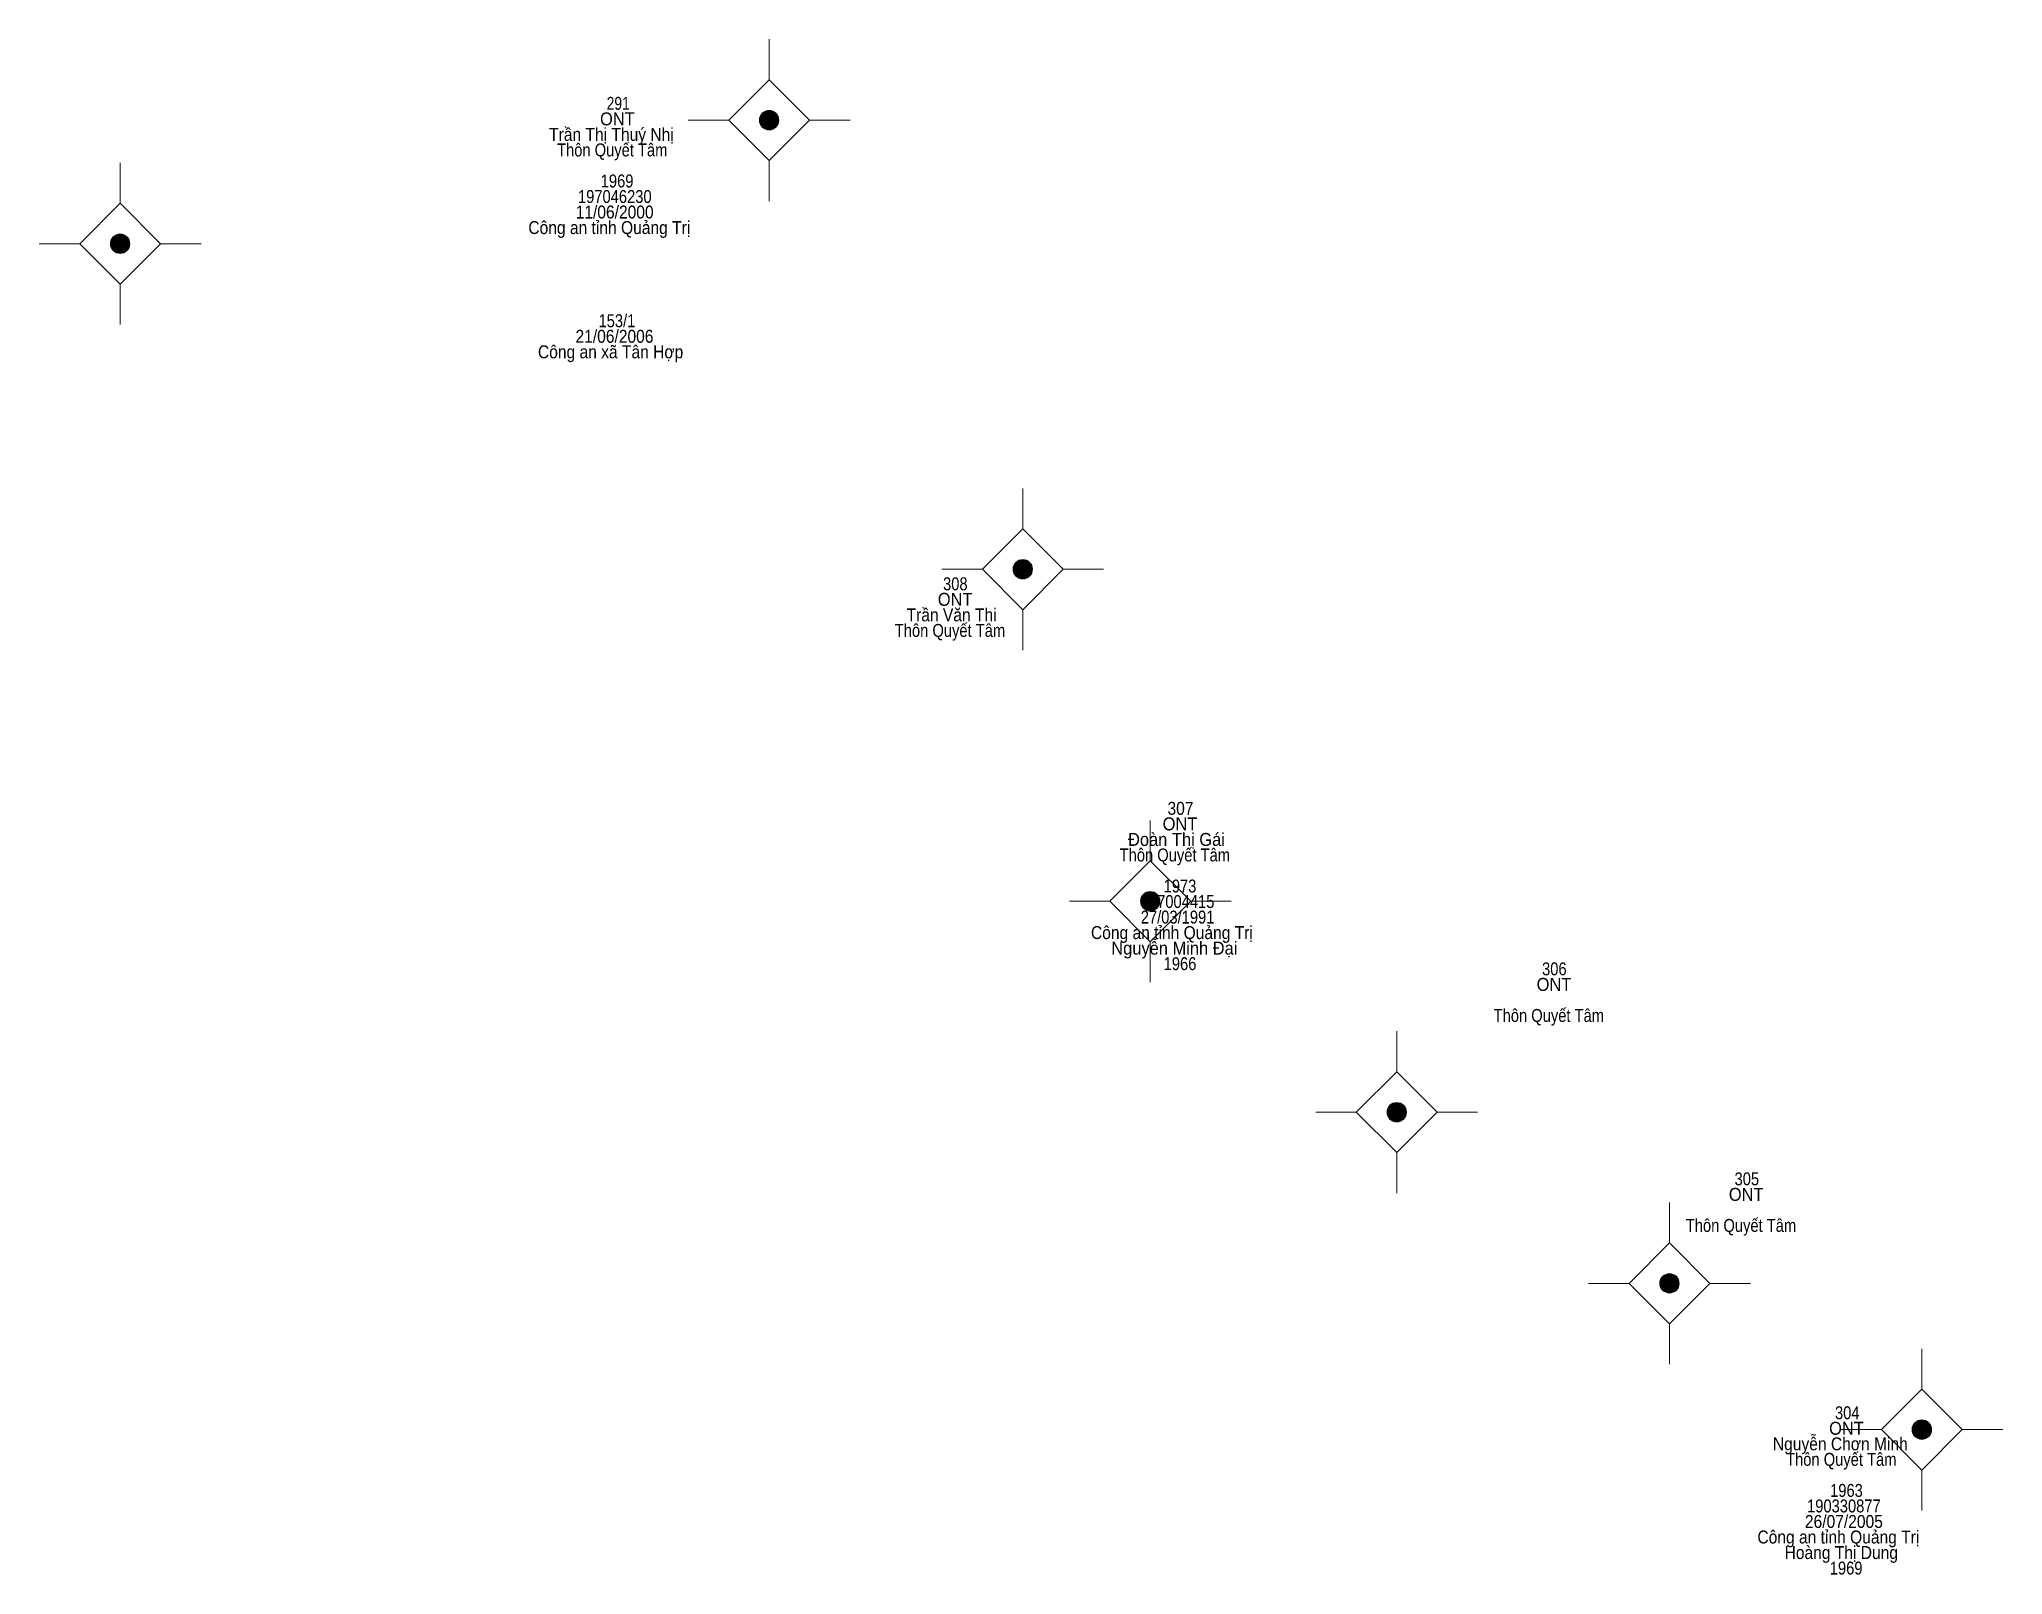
# Model space of a CAD drawing. Header units: metres. Extents: x 548344 to 551009, y 1840956 to 1844853.
# Drawn here: x 550948.4 to 551009.1, y 1840955.7 to 1841003.2 of the extents above; entities that cross this region are included whole.
import ezdxf
from ezdxf.enums import TextEntityAlignment as Align

# ---------------------------------------------------------------- set-up
doc = ezdxf.new("R2010")
doc.units = ezdxf.units.M
doc.header["$LTSCALE"] = 0.16
doc.layers.add('11', color=7, linetype='Continuous', lineweight=13)
doc.layers.add('15', color=7, linetype='Continuous')

msp = doc.modelspace()

# ---------------------------------------------------------------- texts
at = {"layer": '15'}
for s, width, p in [('291', 0.8, (550966.285, 1841001.01)), ('ONT', 0.95, (550966.26, 1841000.53)), ('Trần Thị Thuý Nhị', 0.9, (550966.075, 1841000.05)), ('Thôn Quyết Tâm', 0.85, (550966.1, 1840999.57)), ('1969', 0.85, (550966.25, 1840998.61)), ('197046230', 0.85, (550966.18, 1840998.13)), ('11/06/2000', 0.9, (550966.175, 1840997.65)), ('Công an tỉnh Quảng Trị', 0.9, (550966.01, 1840997.17)), ('21/06/2006', 0.9, (550966.17, 1840993.81)), ('153/1', 0.85, (550966.245, 1840994.29)), ('Công an xã Tân Hợp', 0.9, (550966.05, 1840993.33)), ('308', 0.85, (550976.705, 1840986.16)), ('Trần Văn Thi', 0.9, (550976.59, 1840985.2)), ('ONT', 0.95, (550976.7, 1840985.68)), ('Thôn Quyết Tâm', 0.85, (550976.54, 1840984.72)), ('307', 0.9, (550983.665, 1840979.22)), ('ONT', 0.95, (550983.65, 1840978.74)), ('Đoàn Thị Gái', 0.95, (550983.54, 1840978.26)), ('Thôn Quyết Tâm', 0.85, (550983.49, 1840977.78)), ('1973', 0.85, (550983.65, 1840976.82)), ('197004415', 0.85, (550983.575, 1840976.34)), ('27/03/1991', 0.85, (550983.575, 1840975.86)), ('Công an tỉnh Quảng Trị', 0.9, (550983.4, 1840975.38)), ('Nguyễn Minh Đại', 0.95, (550983.475, 1840974.9)), ('1966', 0.85, (550983.65, 1840974.42)), ('ONT', 0.95, (550995.21, 1840973.78)), ('306', 0.85, (550995.22, 1840974.26)), ('Thôn Quyết Tâm', 0.85, (550995.05, 1840972.82)), ('305', 0.85, (551001.17, 1840967.77)), ('ONT', 0.95, (551001.15, 1840967.29)), ('Thôn Quyết Tâm', 0.85, (551000.99, 1840966.33)), ('304', 0.85, (551004.275, 1840960.54)), ('ONT', 0.95, (551004.25, 1840960.06)), ('Nguyễn Chơn Minh', 0.9, (551004.06, 1840959.58)), ('Thôn Quyết Tâm', 0.85, (551004.09, 1840959.1)), ('1963', 0.85, (551004.25, 1840958.14)), ('190330877', 0.85, (551004.17, 1840957.66)), ('Công an tỉnh Quảng Trị', 0.9, (551004, 1840956.7)), ('26/07/2005', 0.9, (551004.17, 1840957.18)), ('Hoàng Thị Dung', 0.9, (551004.09, 1840956.22)), ('1969', 0.85, (551004.24, 1840955.74))]:
    msp.add_text(s, height=0.4, dxfattribs=dict(at, width=width)).set_placement(p, align=Align.CENTER)

# ---------------------------------------------------------------- hatches: boundary and pattern name
at = {"layer": '11'}
for points in [[(550971.2495, 1841000.69, 1), (550970.6495, 1841000.69, 1)], [(550951.1895, 1840996.87, 1), (550950.5895, 1840996.87, 1)], [(550979.0895, 1840986.81, 1), (550978.4895, 1840986.81, 1)], [(550983.0295, 1840976.55, 1), (550982.4295, 1840976.55, 1)], [(550990.6495, 1840970.03, 1), (550990.0495, 1840970.03, 1)], [(550999.0795, 1840964.74, 1), (550998.4795, 1840964.74, 1)], [(551006.8795, 1840960.22, 1), (551006.2795, 1840960.22, 1)]]:
    msp.add_hatch(color=256, dxfattribs=at).paths.add_polyline_path(points)

# ---------------------------------------------------------------- linework, layer by layer
for p, q in [((550970.95, 1841003.19), (550970.95, 1841001.94)), ((550969.7, 1841000.69), (550968.45, 1841000.69)), ((550973.45, 1841000.69), (550972.2, 1841000.69)), ((550950.89, 1840999.37), (550950.89, 1840998.12)), ((550970.95, 1840999.44), (550970.95, 1840998.19)), ((550949.64, 1840996.87), (550948.39, 1840996.87)), ((550953.39, 1840996.87), (550952.14, 1840996.87)), ((550950.89, 1840995.62), (550950.89, 1840994.37)), ((550978.79, 1840989.31), (550978.79, 1840988.06)), ((550977.54, 1840986.81), (550976.29, 1840986.81)), ((550981.29, 1840986.81), (550980.04, 1840986.81)), ((550978.79, 1840985.56), (550978.79, 1840984.31)), ((550982.73, 1840979.05), (550982.73, 1840977.8)), ((550981.48, 1840976.55), (550980.23, 1840976.55)), ((550985.23, 1840976.55), (550983.98, 1840976.55)), ((550982.73, 1840975.3), (550982.73, 1840974.05)), ((550990.35, 1840972.53), (550990.35, 1840971.28)), ((550989.1, 1840970.03), (550987.85, 1840970.03)), ((550992.85, 1840970.03), (550991.6, 1840970.03)), ((550990.35, 1840968.78), (550990.35, 1840967.53)), ((550998.78, 1840967.24), (550998.78, 1840965.99)), ((550997.53, 1840964.74), (550996.28, 1840964.74)), ((551001.28, 1840964.74), (551000.03, 1840964.74)), ((550998.78, 1840963.49), (550998.78, 1840962.24)), ((551006.58, 1840962.72), (551006.58, 1840961.47)), ((551005.33, 1840960.22), (551004.08, 1840960.22)), ((551009.08, 1840960.22), (551007.83, 1840960.22)), ((551006.58, 1840958.97), (551006.58, 1840957.72))]:
    msp.add_line(p, q, dxfattribs=at)
for points in [[(550970.95, 1841001.94), (550969.7, 1841000.69), (550970.95, 1840999.44), (550972.2, 1841000.69)], [(550950.89, 1840998.12), (550949.64, 1840996.87), (550950.89, 1840995.62), (550952.14, 1840996.87)], [(550978.79, 1840988.06), (550977.54, 1840986.81), (550978.79, 1840985.56), (550980.04, 1840986.81)], [(550982.73, 1840977.8), (550981.48, 1840976.55), (550982.73, 1840975.3), (550983.98, 1840976.55)], [(550990.35, 1840971.28), (550989.1, 1840970.03), (550990.35, 1840968.78), (550991.6, 1840970.03)], [(550998.78, 1840965.99), (550997.53, 1840964.74), (550998.78, 1840963.49), (551000.03, 1840964.74)], [(551006.58, 1840961.47), (551005.33, 1840960.22), (551006.58, 1840958.97), (551007.83, 1840960.22)]]:
    msp.add_lwpolyline(points, close=True, dxfattribs=at)
for centre in [(550970.9495, 1841000.69), (550950.8895, 1840996.87), (550978.7895, 1840986.81), (550982.7295, 1840976.55), (550990.3495, 1840970.03), (550998.7795, 1840964.74), (551006.5795, 1840960.22)]:
    msp.add_circle(centre, 0.3, dxfattribs=at)

msp.set_redraw_order([(e.dxf.handle, doc.entitydb.next_handle()) for e in msp.query("TEXT MTEXT ATTDEF DIMENSION ARC_DIMENSION")])  # texts and dimensions are drawn at this point

doc.saveas('drawing.dxf')
